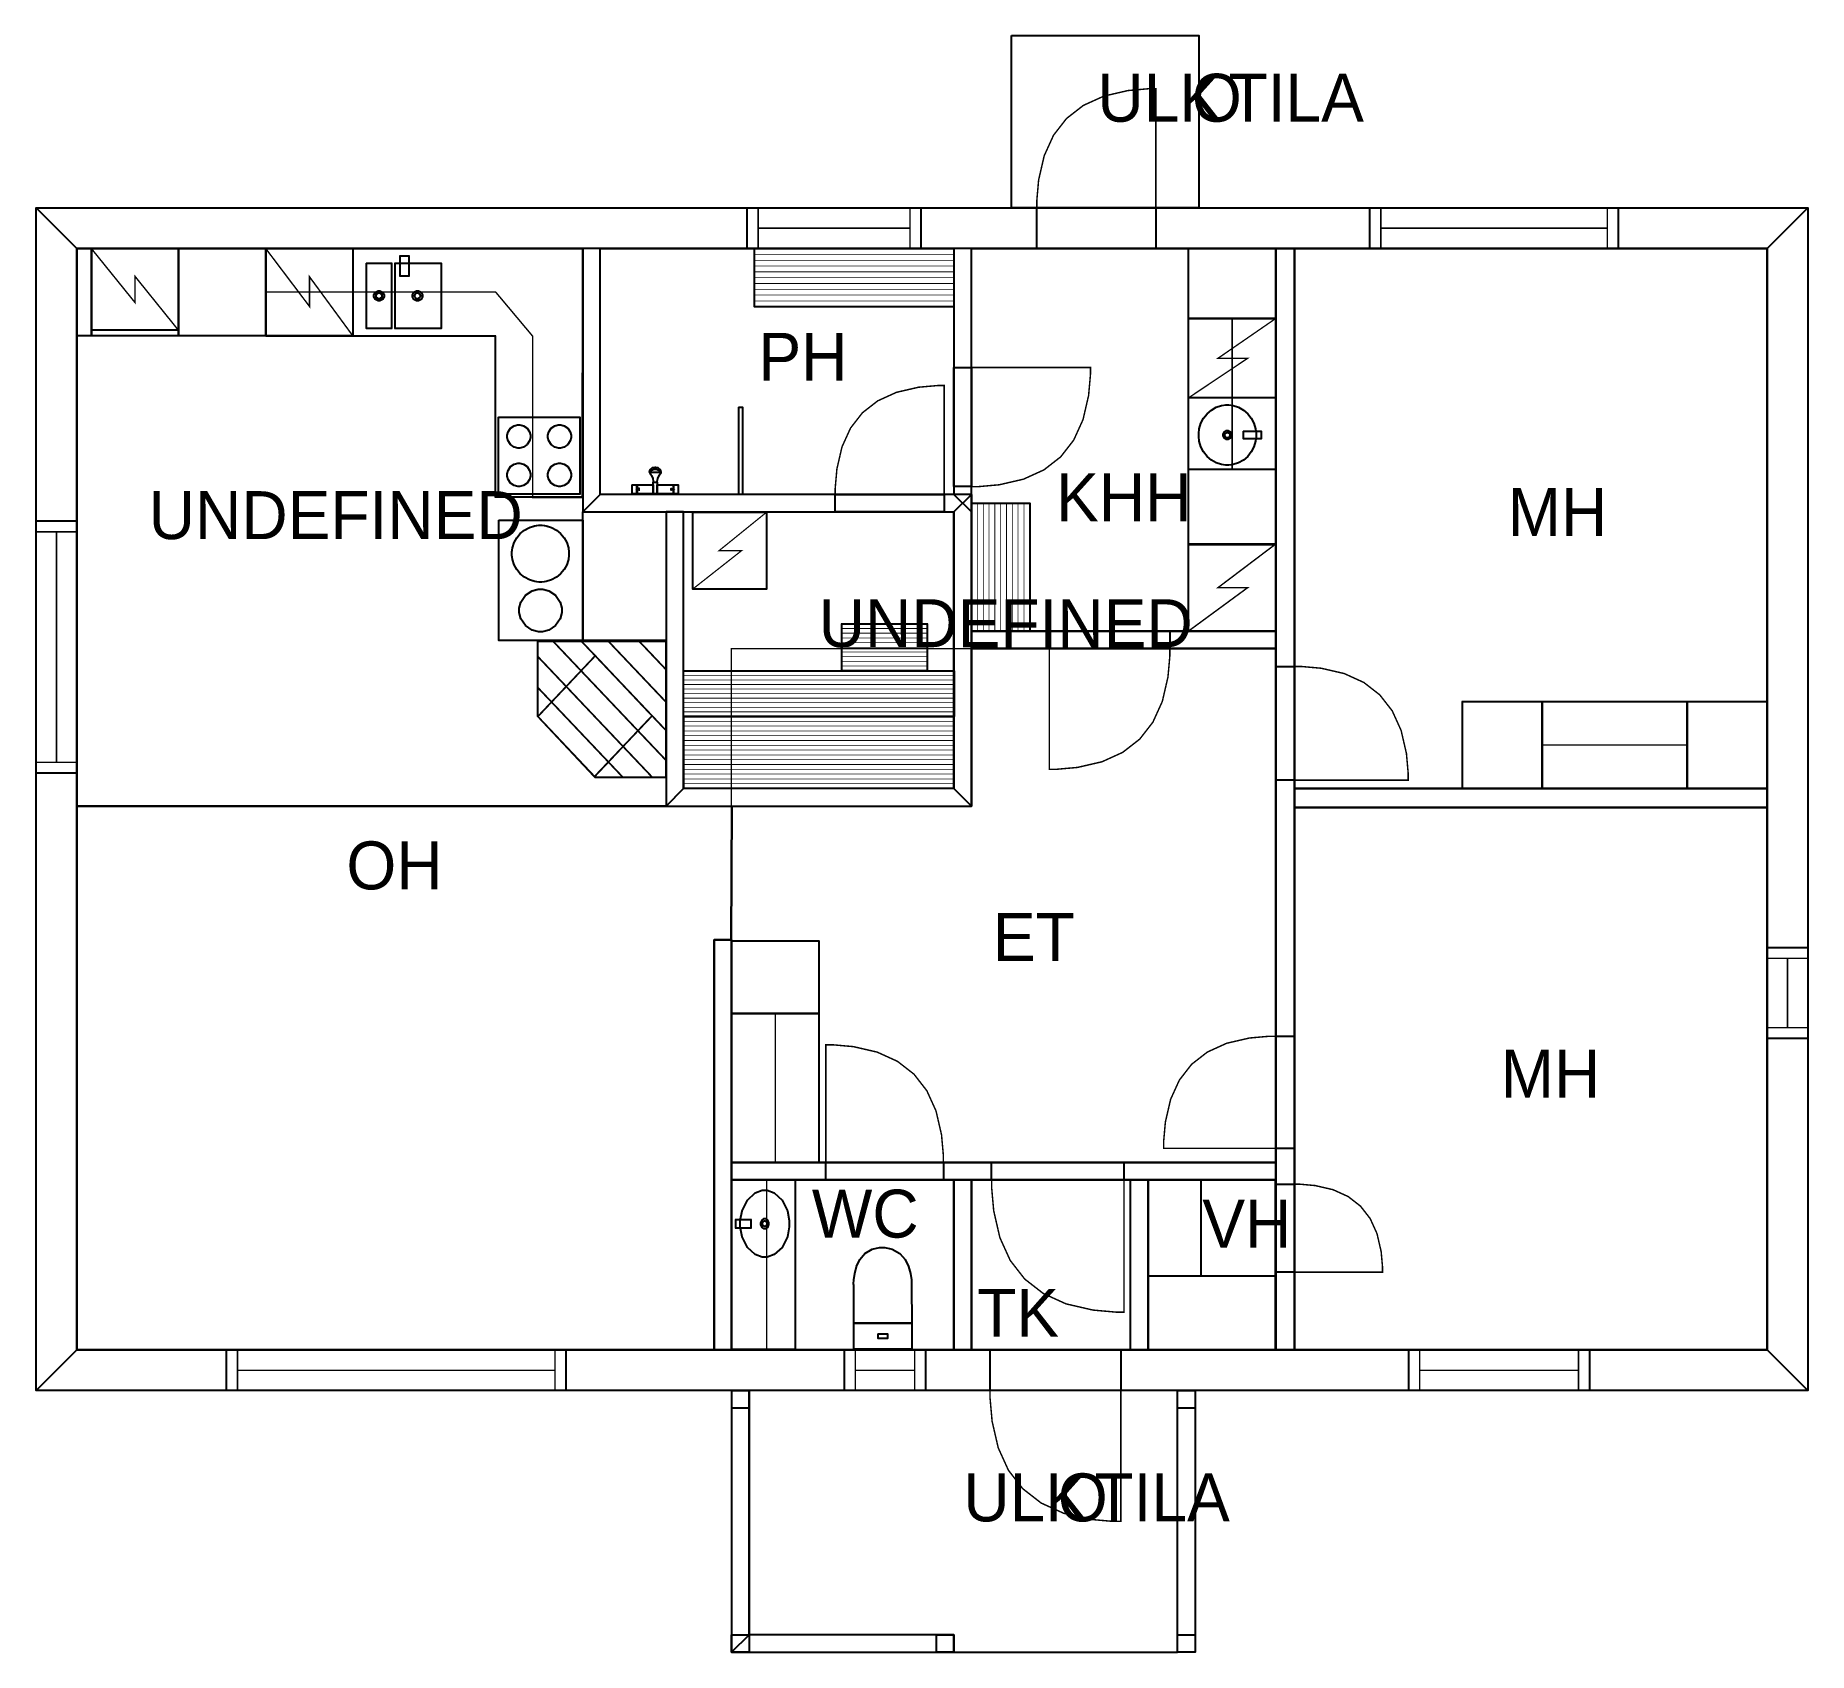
# Model space of a CAD drawing. Extents: x 1.3 to 14, y 0 to 11.6.
import ezdxf

# ---------------------------------------------------------------- set-up
doc = ezdxf.new("R2010")
doc.units = 0
doc.layers.get('0').update_dxf_attribs({"linetype": 'CONTINUOUS'})

msp = doc.modelspace()

# ---------------------------------------------------------------- texts
at = {"color": 0}
for s, p in [('ULK', (8.87503, 10.9739)), ('O', (9.55264, 10.9739)), ('TILA', (9.81494, 10.9739)), ('PH', (6.44496, 9.11692)), ('KHH', (8.57846, 8.10974)), ('UNDEFINED', (2.07315, 7.98233)), ('MH', (11.8158, 8.00406)), ('UNDEFINED', (6.87697, 7.20762)), ('OH', (3.49058, 5.47199)), ('ET', (8.1255, 4.95788)), ('MH', (11.766, 3.97894)), ('WC', (6.82762, 2.97601)), ('VH', (9.62721, 2.90367)), ('TK', (8.0129, 2.26515)), ('ULK', (7.91369, 0.94211)), ('O', (8.59131, 0.94211)), ('TILA', (8.85363, 0.94211))]:
    msp.add_text(s, height=0.34375, dxfattribs=at).set_placement(p)

# ---------------------------------------------------------------- linework, layer by layer
at = {"color": 0}
for points, const_width in [([(8.25792, 11.5911), (9.60157, 11.5911), (9.60157, 10.3568), (8.25792, 10.3568), (8.25792, 11.5911)], 0.00208), ([(8.44032, 10.3568), (8.44032, 10.4069), (8.45361, 10.557), (8.49365, 10.7304), (8.56033, 10.8771), (8.65369, 10.9972), (8.77376, 11.0906), (8.92051, 11.1572), (9.09392, 11.1973), (9.24397, 11.2106), (9.29406, 11.2106), (9.29406, 10.3568), (8.44032, 10.3568)], 0.01042), ([(1.26644, 10.3568), (13.9683, 10.3568), (13.6767, 10.0652), (1.55811, 10.0652), (1.26644, 10.3568)], 0.00208), ([(1.26644, 1.87939), (1.26644, 10.3568), (1.55811, 10.0652), (1.55811, 2.17106), (1.26644, 1.87939)], 0.00208), ([(6.36447, 10.3568), (7.60883, 10.3568), (7.60883, 10.0652), (6.36447, 10.0652), (6.36447, 10.3568)], 0.01042), ([(6.36447, 10.3568), (7.60883, 10.3568), (7.60883, 10.0652), (6.36447, 10.0652), (6.36447, 10.3568)], 0.01042), ([(8.44032, 10.3568), (9.29394, 10.3568), (9.29394, 10.0652), (8.44032, 10.0652), (8.44032, 10.3568)], 0.01042), ([(8.44032, 10.3568), (9.29394, 10.3568), (9.29394, 10.0652), (8.44032, 10.0652), (8.44032, 10.3568)], 0.01042), ([(10.8284, 10.3568), (12.6086, 10.3568), (12.6086, 10.0652), (10.8284, 10.0652), (10.8284, 10.3568)], 0.01042), ([(10.8284, 10.3568), (12.6086, 10.3568), (12.6086, 10.0652), (10.8284, 10.0652), (10.8284, 10.3568)], 0.01042), ([(13.9683, 10.3568), (13.9683, 1.87939), (13.6767, 2.17106), (13.6767, 10.0652), (13.9683, 10.3568)], 0.00208), ([(1.55811, 10.0647), (1.66228, 10.0647), (1.66228, 9.43972), (1.55811, 9.43972), (1.55811, 10.0647)], 0.01042), ([(1.66228, 10.0647), (2.28728, 10.0647), (2.28728, 9.43972), (1.66228, 9.43972), (1.66228, 10.0647)], 0.01042), ([(2.28728, 10.0647), (2.91228, 10.0647), (2.91228, 9.43972), (2.28728, 9.43972), (2.28728, 10.0647)], 0.01042), ([(2.91228, 10.0642), (2.91228, 9.75424), (4.55974, 9.75424), (4.82525, 9.43778), (4.82525, 8.27951), (5.18722, 8.27951), (5.18539, 10.0652), (2.91228, 10.0648), (2.91228, 10.0642)], 0.01042), ([(2.91228, 10.0649), (3.53728, 10.0649), (3.53728, 9.43989), (2.91228, 9.43989), (2.91228, 10.0649)], 0.01042), ([(2.91228, 9.43924), (4.55701, 9.43924), (4.55701, 8.28526), (5.18371, 8.28526), (5.18539, 10.0645), (2.91228, 10.0647), (2.91228, 9.43924)], 0.01042), ([(5.18544, 10.0652), (5.18544, 8.17714), (5.31044, 8.30214), (5.31044, 10.0652), (5.18544, 10.0652)], 0.00208), ([(6.41764, 10.0646), (7.84651, 10.0646), (7.84651, 9.64789), (6.41764, 9.64789), (6.41764, 10.0646)], 0.01042), ([(7.97146, 8.17714), (7.97146, 10.0652), (7.84646, 10.0652), (7.84646, 8.30214), (7.97146, 8.17714)], 0.00208), ([(9.52826, 10.0652), (9.52826, 9.56364), (10.1533, 9.56364), (10.1533, 10.0652), (9.52826, 10.0652)], 0.01042), ([(10.1532, 10.0652), (10.2886, 10.0652), (10.2886, 2.17106), (10.1532, 2.17106), (10.1532, 10.0652)], 0.00208), ([(3.63574, 9.9611), (3.81347, 9.9611), (3.81347, 9.49235), (3.63574, 9.49235), (3.63574, 9.9611)], 0.01042), ([(3.84017, 9.96007), (4.16911, 9.96007), (4.16911, 9.49132), (3.84017, 9.49132), (3.84017, 9.96007)], 0.01042), ([(3.87576, 10.0132), (3.93826, 10.0132), (3.93826, 9.86735), (3.87576, 9.86735), (3.87576, 10.0132)], 0.01042), ([(3.76107, 9.72569), (3.76107, 9.71929), (3.75038, 9.69993), (3.73101, 9.68924), (3.72461, 9.68924), (3.71815, 9.68924), (3.69879, 9.69993), (3.68815, 9.71929), (3.68815, 9.72569), (3.68815, 9.73215), (3.69879, 9.75151), (3.71815, 9.76215), (3.72461, 9.76215), (3.73101, 9.76215), (3.75038, 9.75151), (3.76107, 9.73215), (3.76107, 9.72569)], 0.00833), ([(3.74544, 9.72569), (3.74544, 9.72206), (3.73931, 9.71099), (3.72825, 9.70486), (3.72461, 9.70486), (3.72092, 9.70486), (3.70985, 9.71099), (3.70378, 9.72206), (3.70378, 9.72569), (3.70378, 9.72939), (3.70985, 9.74046), (3.72092, 9.74653), (3.72461, 9.74653), (3.72825, 9.74653), (3.73931, 9.74046), (3.74544, 9.72939), (3.74544, 9.72569)], 0.00833), ([(4.03662, 9.72569), (4.03662, 9.71929), (4.02593, 9.69993), (4.00657, 9.68924), (4.00017, 9.68924), (3.99371, 9.68924), (3.97433, 9.69993), (3.96371, 9.71929), (3.96371, 9.72569), (3.96371, 9.73215), (3.97433, 9.75151), (3.99371, 9.76215), (4.00017, 9.76215), (4.00657, 9.76215), (4.02593, 9.75151), (4.03662, 9.73215), (4.03662, 9.72569)], 0.00833), ([(4.021, 9.72569), (4.021, 9.72206), (4.01486, 9.71099), (4.00379, 9.70486), (4.00017, 9.70486), (3.99647, 9.70486), (3.9854, 9.71099), (3.97933, 9.72206), (3.97933, 9.72569), (3.97933, 9.72939), (3.9854, 9.74046), (3.99647, 9.74653), (4.00017, 9.74653), (4.00379, 9.74653), (4.01486, 9.74046), (4.021, 9.72939), (4.021, 9.72569)], 0.00833), ([(9.52826, 9.56364), (9.52826, 7.9426), (10.1533, 7.9426), (10.1533, 9.56364), (9.52826, 9.56364)], 0.01042), ([(9.52826, 9.56364), (9.52826, 8.99393), (10.1533, 8.99393), (10.1533, 9.56364), (9.52826, 9.56364)], 0.00949), ([(9.84076, 9.56532), (9.84076, 8.48301), (10.1533, 8.48301), (10.1533, 9.56532), (9.84076, 9.56532)], 0.01042), ([(1.66228, 9.48139), (2.28728, 9.48139), (2.28728, 9.43972), (1.66228, 9.43972), (1.66228, 9.48139)], 0.01042), ([(7.84646, 9.21235), (7.97146, 9.21235), (7.97146, 8.35856), (7.84646, 8.35856), (7.84646, 9.21235)], 0.01042), ([(7.84646, 9.21235), (7.97146, 9.21235), (7.97146, 8.35856), (7.84646, 8.35856), (7.84646, 9.21235)], 0.01042), ([(7.97146, 8.35856), (8.02149, 8.35856), (8.17156, 8.3719), (8.34494, 8.41194), (8.49169, 8.47868), (8.61176, 8.57206), (8.70514, 8.69211), (8.77181, 8.83886), (8.81185, 9.01226), (8.82519, 9.16233), (8.82519, 9.21235), (7.97146, 9.21235), (7.97146, 8.35856)], 0.01042), ([(6.99511, 8.30214), (6.99511, 8.34793), (7.00726, 8.48525), (7.04389, 8.64388), (7.10493, 8.77815), (7.19037, 8.88803), (7.30024, 8.97347), (7.43446, 9.0345), (7.59315, 9.07112), (7.73047, 9.08328), (7.77626, 9.08328), (7.77626, 8.30214), (6.99511, 8.30214)], 0.01042), ([(6.30365, 8.92714), (6.32969, 8.92714), (6.32969, 8.30214), (6.30365, 8.30214), (6.30365, 8.92714)], 0.01042), ([(6.30365, 8.92714), (6.32969, 8.92714), (6.32969, 8.30214), (6.30365, 8.30214), (6.30365, 8.92714)], 0.01042), ([(9.80718, 8.5121), (9.79676, 8.5121), (9.76568, 8.5165), (9.72711, 8.52914), (9.69217, 8.54904), (9.66174, 8.57542), (9.63667, 8.60742), (9.61768, 8.64415), (9.60568, 8.68474), (9.60157, 8.71739), (9.60157, 8.72825), (9.60157, 8.73915), (9.60568, 8.77186), (9.61768, 8.81244), (9.63667, 8.84918), (9.66174, 8.88112), (9.69217, 8.90756), (9.72711, 8.92746), (9.76568, 8.94011), (9.79676, 8.94444), (9.80718, 8.94444), (9.81749, 8.94444), (9.84858, 8.94011), (9.88721, 8.92746), (9.9221, 8.90756), (9.95253, 8.88112), (9.97765, 8.84918), (9.99664, 8.81244), (10.0086, 8.77186), (10.0128, 8.73915), (10.0128, 8.72825), (10.0128, 8.71739), (10.0086, 8.68474), (9.99664, 8.64415), (9.97765, 8.60742), (9.95253, 8.57542), (9.9221, 8.54904), (9.88721, 8.52914), (9.84858, 8.5165), (9.81749, 8.5121), (9.80718, 8.5121)], 0.0094), ([(4.58094, 8.85531), (4.58094, 8.3049), (5.16428, 8.3049), (5.16428, 8.85531), (4.58094, 8.85531)], 0.01042), ([(4.72678, 8.63525), (4.71864, 8.63525), (4.69428, 8.64182), (4.66781, 8.65967), (4.64996, 8.68614), (4.64344, 8.7105), (4.64344, 8.71858), (4.64344, 8.72672), (4.64996, 8.75103), (4.66781, 8.7775), (4.69428, 8.79542), (4.71864, 8.80192), (4.72678, 8.80192), (4.73486, 8.80192), (4.75917, 8.79542), (4.78569, 8.7775), (4.80354, 8.75103), (4.81011, 8.72672), (4.81011, 8.71858), (4.81011, 8.7105), (4.80354, 8.68614), (4.78569, 8.65967), (4.75917, 8.64182), (4.73486, 8.63525), (4.72678, 8.63525)], 0.01042), ([(5.01844, 8.63525), (5.01031, 8.63525), (4.98594, 8.64182), (4.95947, 8.65967), (4.94162, 8.68614), (4.93511, 8.7105), (4.93511, 8.71858), (4.93511, 8.72672), (4.94162, 8.75103), (4.95947, 8.7775), (4.98594, 8.79542), (5.01031, 8.80192), (5.01844, 8.80192), (5.02653, 8.80192), (5.05083, 8.79542), (5.07736, 8.7775), (5.09521, 8.75103), (5.10178, 8.72672), (5.10178, 8.71858), (5.10178, 8.7105), (5.09521, 8.68614), (5.07736, 8.65967), (5.05083, 8.64182), (5.02653, 8.63525), (5.01844, 8.63525)], 0.01042), ([(9.80718, 8.69536), (9.8016, 8.69536), (9.785, 8.70503), (9.77587, 8.72244), (9.77587, 8.72825), (9.77587, 8.7341), (9.785, 8.75157), (9.8016, 8.76118), (9.80718, 8.76118), (9.81267, 8.76118), (9.82926, 8.75157), (9.83849, 8.7341), (9.83849, 8.72825), (9.83849, 8.72244), (9.82926, 8.70503), (9.81267, 8.69536), (9.80718, 8.69536)], 0.0094), ([(9.80718, 8.70947), (9.80399, 8.70947), (9.79449, 8.715), (9.78928, 8.72493), (9.78928, 8.72825), (9.78928, 8.73161), (9.79449, 8.7416), (9.80399, 8.74707), (9.80718, 8.74707), (9.81033, 8.74707), (9.81976, 8.7416), (9.82503, 8.73161), (9.82503, 8.72825), (9.82503, 8.72493), (9.81976, 8.715), (9.81033, 8.70947), (9.80718, 8.70947)], 0.0094), ([(9.92339, 8.75646), (9.92339, 8.70008), (10.0486, 8.70008), (10.0486, 8.75646), (9.92339, 8.75646)], 0.0094), ([(4.72678, 8.35949), (4.71864, 8.35949), (4.69428, 8.36604), (4.66781, 8.3839), (4.64996, 8.41043), (4.64344, 8.43474), (4.64344, 8.44282), (4.64344, 8.45096), (4.64996, 8.47526), (4.66781, 8.50174), (4.69428, 8.51964), (4.71864, 8.52615), (4.72678, 8.52615), (4.73486, 8.52615), (4.75917, 8.51964), (4.78569, 8.50174), (4.80354, 8.47526), (4.81011, 8.45096), (4.81011, 8.44282), (4.81011, 8.43474), (4.80354, 8.41043), (4.78569, 8.3839), (4.75917, 8.36604), (4.73486, 8.35949), (4.72678, 8.35949)], 0.01042), ([(5.01844, 8.35949), (5.01031, 8.35949), (4.98594, 8.36604), (4.95947, 8.3839), (4.94162, 8.41043), (4.93511, 8.43474), (4.93511, 8.44282), (4.93511, 8.45096), (4.94162, 8.47526), (4.95947, 8.50174), (4.98594, 8.51964), (5.01031, 8.52615), (5.01844, 8.52615), (5.02653, 8.52615), (5.05083, 8.51964), (5.07736, 8.50174), (5.09521, 8.47526), (5.10178, 8.45096), (5.10178, 8.44282), (5.10178, 8.43474), (5.09521, 8.41043), (5.07736, 8.3839), (5.05083, 8.36604), (5.02653, 8.35949), (5.01844, 8.35949)], 0.01042), ([(5.71881, 8.30735), (5.69065, 8.30735), (5.69065, 8.39068), (5.69764, 8.39068), (5.71349, 8.39068), (5.71881, 8.39068), (5.71881, 8.36985), (5.71881, 8.32297), (5.71881, 8.30735)], 0.01042), ([(9.52826, 8.48301), (9.52826, 7.94738), (10.1533, 7.94738), (10.1533, 8.48301), (9.52826, 8.48301)], 0.01042), ([(5.18544, 8.17714), (7.84646, 8.17714), (7.97146, 8.30214), (5.31044, 8.30214), (5.18544, 8.17714)], 0.00208), ([(5.53961, 8.37088), (5.57503, 8.37088), (5.57503, 8.30735), (5.53961, 8.30735), (5.53961, 8.37088)], 0.01042), ([(5.57503, 8.33963), (5.57824, 8.33843), (5.58789, 8.33458), (5.59065, 8.33339), (5.59065, 8.33339), (5.59065, 8.33485), (5.59065, 8.33914), (5.59065, 8.34343), (5.59065, 8.34483), (5.59065, 8.34483), (5.58826, 8.34418), (5.57829, 8.34082), (5.57503, 8.33963)], 0.01042), ([(5.574, 8.37088), (5.69065, 8.37088), (5.69065, 8.30735), (5.574, 8.30735), (5.574, 8.37088)], 0.01042), ([(5.71881, 8.37088), (5.83544, 8.37088), (5.83544, 8.30735), (5.71881, 8.30735), (5.71881, 8.37088)], 0.01042), ([(5.83544, 8.33963), (5.83219, 8.33843), (5.82254, 8.33458), (5.81982, 8.33339), (5.81982, 8.33339), (5.81982, 8.33485), (5.81982, 8.33914), (5.81982, 8.34343), (5.81982, 8.34483), (5.81982, 8.34483), (5.82215, 8.34418), (5.83214, 8.34082), (5.83544, 8.33963)], 0.01042), ([(5.83544, 8.37088), (5.86876, 8.37088), (5.86876, 8.30735), (5.83544, 8.30735), (5.83544, 8.37088)], 0.01042), ([(6.99511, 8.30214), (7.77626, 8.30214), (7.77626, 8.17714), (6.99511, 8.17714), (6.99511, 8.30214)], 0.01042), ([(6.99511, 8.30214), (7.77626, 8.30214), (7.77626, 8.17714), (6.99511, 8.17714), (6.99511, 8.30214)], 0.01042), ([(7.97146, 8.30214), (7.97146, 6.0695), (7.84646, 6.1945), (7.84646, 8.17714), (7.97146, 8.30214)], 0.00208), ([(5.9075, 6.1945), (5.9075, 8.17714), (5.7825, 8.17714), (5.7825, 6.0695), (5.9075, 6.1945)], 0.00208), ([(5.97401, 8.17492), (6.50256, 8.17492), (6.50256, 7.62451), (5.97401, 7.62451), (5.97401, 8.17492)], 0.00881), ([(7.97299, 8.24061), (7.97299, 7.32238), (8.38965, 7.32238), (8.38965, 8.24061), (7.97299, 8.24061)], 0.01042), ([(1.26644, 8.11317), (1.55811, 8.11317), (1.55811, 6.30524), (1.26644, 6.30524), (1.26644, 8.11317)], 0.01042), ([(1.26644, 8.11317), (1.55811, 8.11317), (1.55811, 6.30524), (1.26644, 6.30524), (1.26644, 8.11317)], 0.01042), ([(4.58388, 8.11703), (4.58388, 7.25504), (5.18533, 7.25504), (5.18533, 8.11703), (4.58388, 8.11703)], 0.01042), ([(4.88183, 7.6741), (4.87153, 7.6741), (4.84065, 7.67828), (4.80236, 7.69015), (4.76768, 7.70899), (4.73747, 7.73394), (4.71251, 7.76417), (4.69368, 7.79883), (4.68181, 7.83713), (4.67768, 7.868), (4.67768, 7.87825), (4.67768, 7.88857), (4.68181, 7.91943), (4.69368, 7.95774), (4.71251, 7.9924), (4.73747, 8.02263), (4.76768, 8.04758), (4.80236, 8.0664), (4.84065, 8.07829), (4.87153, 8.08242), (4.88183, 8.08242), (4.89208, 8.08242), (4.92296, 8.07829), (4.96132, 8.0664), (4.99599, 8.04758), (5.02621, 8.02263), (5.05111, 7.9924), (5.06993, 7.95774), (5.08182, 7.91943), (5.08599, 7.88857), (5.08599, 7.87825), (5.08599, 7.868), (5.08182, 7.83713), (5.06993, 7.79883), (5.05111, 7.76417), (5.02621, 7.73394), (4.99599, 7.70899), (4.96132, 7.69015), (4.92296, 7.67828), (4.89208, 7.6741), (4.88183, 7.6741)], 0.01042), ([(9.52826, 7.94738), (9.52826, 7.32238), (10.1533, 7.32238), (10.1533, 7.94738), (9.52826, 7.94738)], 0.01042), ([(4.88183, 7.31825), (4.86692, 7.31825), (4.82221, 7.33029), (4.77354, 7.36313), (4.74072, 7.41183), (4.72874, 7.45654), (4.72874, 7.4714), (4.72874, 7.48633), (4.74072, 7.53103), (4.77354, 7.57969), (4.82221, 7.61253), (4.86692, 7.62451), (4.88183, 7.62451), (4.89671, 7.62451), (4.9414, 7.61253), (4.99013, 7.57969), (5.02294, 7.53103), (5.035, 7.48633), (5.035, 7.4714), (5.035, 7.45654), (5.02294, 7.41183), (4.99013, 7.36313), (4.9414, 7.33029), (4.89671, 7.31825), (4.88183, 7.31825)], 0.01042), ([(7.04194, 7.37554), (7.65549, 7.37554), (7.65549, 7.03907), (7.04194, 7.03907), (7.04194, 7.37554)], 0.01042), ([(5.27138, 6.27647), (5.78244, 6.27647), (5.78244, 7.24854), (4.86035, 7.24854), (4.86035, 6.71408), (5.27138, 6.27647)], 0.01229), ([(7.97146, 7.32243), (10.1532, 7.32243), (10.1532, 7.19743), (7.97146, 7.19743), (7.97146, 7.32243)], 0.00208), ([(8.52957, 7.32243), (9.39447, 7.32243), (9.39447, 7.19743), (8.52957, 7.19743), (8.52957, 7.32243)], 0.01042), ([(8.52957, 7.32243), (9.39447, 7.32243), (9.39447, 7.19743), (8.52957, 7.19743), (8.52957, 7.32243)], 0.01042), ([(4.86328, 6.71083), (5.27485, 7.14643), (5.68169, 6.71582), (5.27013, 6.28022), (4.86328, 6.71083)], 0.01229), ([(9.39447, 7.19743), (9.39447, 7.14675), (9.38092, 6.99474), (9.34039, 6.81907), (9.27285, 6.67042), (9.17822, 6.54878), (9.05658, 6.45415), (8.90793, 6.38661), (8.73226, 6.34608), (8.58024, 6.33251), (8.52957, 6.33251), (8.52957, 7.19743), (9.39447, 7.19743)], 0.01042), ([(5.9075, 7.03836), (7.84739, 7.03836), (7.84739, 6.71158), (5.9075, 6.71158), (5.9075, 7.03836)], 0.01042), ([(10.1532, 7.06961), (10.2886, 7.06961), (10.2886, 6.25493), (10.1532, 6.25493), (10.1532, 7.06961)], 0.01042), ([(10.1532, 7.06961), (10.2886, 7.06961), (10.2886, 6.25493), (10.1532, 6.25493), (10.1532, 7.06961)], 0.01042), ([(10.2886, 7.06961), (10.3363, 7.06961), (10.4795, 7.05692), (10.645, 7.01872), (10.785, 6.95508), (10.8996, 6.866), (10.9888, 6.75142), (11.0524, 6.61139), (11.0906, 6.4459), (11.1033, 6.30268), (11.1033, 6.25493), (10.2886, 6.25493), (10.2886, 7.06961)], 0.01042), ([(11.4915, 6.81967), (12.064, 6.81967), (12.064, 6.19467), (11.4915, 6.19467), (11.4915, 6.81967)], 0.01042), ([(12.0641, 6.81967), (13.1042, 6.81967), (13.1042, 6.19467), (12.0641, 6.19467), (12.0641, 6.81967)], 0.01042), ([(13.1042, 6.81967), (13.6767, 6.81967), (13.6767, 6.19467), (13.1042, 6.19467), (13.1042, 6.81967)], 0.01042), ([(5.90972, 6.71099), (7.84651, 6.71099), (7.84651, 6.19515), (5.90972, 6.19515), (5.90972, 6.71099)], 0.01042), ([(7.84646, 6.1945), (5.9075, 6.1945), (5.7825, 6.0695), (7.97146, 6.0695), (7.84646, 6.1945)], 0.00208), ([(10.2886, 6.1945), (13.6767, 6.1945), (13.6767, 6.05908), (10.2886, 6.05908), (10.2886, 6.1945)], 0.00208), ([(6.12771, 5.10921), (6.25271, 5.10921), (6.25271, 2.17106), (6.12771, 2.17106), (6.12771, 5.10921)], 0.00208), ([(6.25369, 5.1026), (6.25369, 4.58165), (6.87869, 4.58165), (6.87869, 5.1026), (6.25369, 5.1026)], 0.01042), ([(13.6767, 5.05524), (13.9683, 5.05524), (13.9683, 4.40246), (13.6767, 4.40246), (13.6767, 5.05524)], 0.01042), ([(13.6767, 5.05524), (13.9683, 5.05524), (13.9683, 4.40246), (13.6767, 4.40246), (13.6767, 5.05524)], 0.01042), ([(6.25369, 4.5816), (6.25369, 3.51546), (6.87869, 3.51546), (6.87869, 4.5816), (6.25369, 4.5816)], 0.01042), ([(7.77061, 3.51546), (7.77061, 3.56489), (7.75743, 3.713), (7.71793, 3.88411), (7.65207, 4.02897), (7.55994, 4.14746), (7.44146, 4.23958), (7.2966, 4.30544), (7.12549, 4.34494), (6.97738, 4.35807), (6.928, 4.35807), (6.928, 3.51546), (7.77061, 3.51546)], 0.01042), ([(10.1532, 4.41922), (10.1061, 4.41922), (9.96485, 4.40668), (9.80165, 4.36903), (9.66351, 4.30626), (9.55051, 4.21837), (9.46263, 4.10536), (9.39985, 3.96724), (9.36219, 3.80404), (9.34967, 3.66276), (9.34967, 3.61567), (10.1532, 3.61567), (10.1532, 4.41922)], 0.01042), ([(10.1532, 4.41922), (10.2886, 4.41922), (10.2886, 3.61567), (10.1532, 3.61567), (10.1532, 4.41922)], 0.01042), ([(10.1532, 4.41922), (10.2886, 4.41922), (10.2886, 3.61567), (10.1532, 3.61567), (10.1532, 4.41922)], 0.01042), ([(6.25271, 3.51546), (10.1532, 3.51546), (10.1532, 3.39046), (6.25271, 3.39046), (6.25271, 3.51546)], 0.00208), ([(6.92811, 3.51546), (7.77061, 3.51546), (7.77061, 3.39046), (6.92811, 3.39046), (6.92811, 3.51546)], 0.01042), ([(6.92811, 3.51546), (7.77061, 3.51546), (7.77061, 3.39046), (6.92811, 3.39046), (6.92811, 3.51546)], 0.01042), ([(8.11664, 3.51546), (9.06521, 3.51546), (9.06521, 3.39046), (8.11664, 3.39046), (8.11664, 3.51546)], 0.01042), ([(8.11664, 3.51546), (9.06521, 3.51546), (9.06521, 3.39046), (8.11664, 3.39046), (8.11664, 3.51546)], 0.01042), ([(6.25288, 3.39046), (6.25288, 2.17524), (6.70747, 2.17524), (6.70747, 3.39046), (6.25288, 3.39046)], 0.01042), ([(6.25304, 3.39046), (6.25304, 2.17204), (6.50325, 2.17204), (6.50325, 3.39046), (6.25304, 3.39046)], 0.01042), ([(6.48981, 3.31506), (6.50694, 3.31506), (6.55838, 3.29622), (6.61442, 3.2449), (6.65218, 3.16872), (6.66607, 3.09879), (6.66607, 3.07547), (6.66607, 3.05219), (6.65218, 2.98226), (6.61442, 2.90608), (6.55838, 2.85476), (6.50694, 2.83589), (6.48981, 2.83589), (6.4726, 2.83589), (6.42117, 2.85476), (6.36518, 2.90608), (6.32742, 2.98226), (6.31358, 3.05219), (6.31358, 3.07547), (6.31358, 3.09879), (6.32742, 3.16872), (6.36518, 3.2449), (6.42117, 3.29622), (6.4726, 3.31506), (6.48981, 3.31506)], 0.01042), ([(7.84646, 3.39046), (7.97146, 3.39046), (7.97146, 2.17106), (7.84646, 2.17106), (7.84646, 3.39046)], 0.00208), ([(8.11664, 3.39046), (8.11664, 3.3349), (8.13146, 3.16818), (8.17589, 2.97547), (8.25, 2.81244), (8.35379, 2.67904), (8.48714, 2.57531), (8.65018, 2.50119), (8.84289, 2.45676), (9.0096, 2.44189), (9.06521, 2.44189), (9.06521, 3.39046), (8.11664, 3.39046)], 0.01042), ([(9.1129, 3.39046), (9.2379, 3.39046), (9.2379, 2.17106), (9.1129, 2.17106), (9.1129, 3.39046)], 0.00208), ([(9.24056, 3.39046), (9.24056, 2.69982), (9.61669, 2.69982), (9.61669, 3.39046), (9.24056, 3.39046)], 0.01042), ([(10.1532, 3.359), (10.2886, 3.359), (10.2886, 2.72846), (10.1532, 2.72846), (10.1532, 3.359)], 0.01042), ([(10.1532, 3.359), (10.2886, 3.359), (10.2886, 2.72846), (10.1532, 2.72846), (10.1532, 3.359)], 0.01042), ([(10.2886, 3.359), (10.3255, 3.359), (10.4364, 3.34918), (10.5645, 3.31961), (10.6728, 3.27035), (10.7615, 3.20139), (10.8305, 3.11274), (10.8797, 3.00435), (10.9093, 2.87625), (10.9192, 2.7654), (10.9192, 2.72846), (10.2886, 2.72846), (10.2886, 3.359)], 0.01042), ([(6.28293, 3.10672), (6.28293, 3.04422), (6.39019, 3.04422), (6.39019, 3.10672), (6.28293, 3.10672)], 0.01042), ([(6.48981, 3.11193), (6.49451, 3.11193), (6.50874, 3.10129), (6.5166, 3.08192), (6.5166, 3.07547), (6.5166, 3.06907), (6.50874, 3.04969), (6.49451, 3.03901), (6.48981, 3.03901), (6.48503, 3.03901), (6.47081, 3.04969), (6.463, 3.06907), (6.463, 3.07547), (6.463, 3.08192), (6.47081, 3.10129), (6.48503, 3.11193), (6.48981, 3.11193)], 0.01042), ([(6.48981, 3.09631), (6.49251, 3.09631), (6.50065, 3.09022), (6.50515, 3.07915), (6.50515, 3.07547), (6.50515, 3.07183), (6.50065, 3.06076), (6.49251, 3.05464), (6.48981, 3.05464), (6.48708, 3.05464), (6.47894, 3.06076), (6.4745, 3.07183), (6.4745, 3.07547), (6.4745, 3.07915), (6.47894, 3.09022), (6.48708, 3.09631), (6.48981, 3.09631)], 0.01042), ([(7.1275, 2.63194), (7.1275, 2.63194), (7.12739, 2.64372), (7.12901, 2.67469), (7.13514, 2.71853), (7.14854, 2.76872), (7.1721, 2.81896), (7.20856, 2.86279), (7.26074, 2.89378), (7.31381, 2.90549), (7.33149, 2.90549), (7.34978, 2.90549), (7.40462, 2.89378), (7.45865, 2.86279), (7.49647, 2.81896), (7.52094, 2.76872), (7.53494, 2.71853), (7.54135, 2.67469), (7.54308, 2.64372), (7.54303, 2.63194), (7.54303, 2.63194), (7.54406, 2.36361), (7.1275, 2.36361), (7.1275, 2.63194)], 0.01042), ([(9.23796, 2.70117), (10.1515, 2.70117), (10.1515, 2.17128), (9.23796, 2.17128), (9.23796, 2.70117)], 0.01042), ([(7.1275, 2.36361), (7.54406, 2.36361), (7.54406, 2.17632), (7.1275, 2.17632), (7.1275, 2.36361)], 0.01042), ([(7.30263, 2.28575), (7.36888, 2.28575), (7.36888, 2.25418), (7.30263, 2.25418), (7.30263, 2.28575)], 0.01042), ([(13.9683, 1.87939), (1.26644, 1.87939), (1.55811, 2.17106), (13.6767, 2.17106), (13.9683, 1.87939)], 0.00208), ([(2.63157, 2.17106), (5.0644, 2.17106), (5.0644, 1.87939), (2.63157, 1.87939), (2.63157, 2.17106)], 0.01042), ([(2.63157, 2.17106), (5.0644, 2.17106), (5.0644, 1.87939), (2.63157, 1.87939), (2.63157, 2.17106)], 0.01042), ([(7.06196, 2.17106), (7.64231, 2.17106), (7.64231, 1.87939), (7.06196, 1.87939), (7.06196, 2.17106)], 0.01042), ([(7.06196, 2.17106), (7.64231, 2.17106), (7.64231, 1.87939), (7.06196, 1.87939), (7.06196, 2.17106)], 0.01042), ([(8.10542, 2.17106), (9.04292, 2.17106), (9.04292, 1.87939), (8.10542, 1.87939), (8.10542, 2.17106)], 0.01042), ([(8.10542, 2.17106), (9.04292, 2.17106), (9.04292, 1.87939), (8.10542, 1.87939), (8.10542, 2.17106)], 0.01042), ([(11.1075, 2.17106), (12.4021, 2.17106), (12.4021, 1.87939), (11.1075, 1.87939), (11.1075, 2.17106)], 0.01042), ([(11.1075, 2.17106), (12.4021, 2.17106), (12.4021, 1.87939), (11.1075, 1.87939), (11.1075, 2.17106)], 0.01042), ([(6.25271, 1.87939), (6.25271, 0.00483), (6.37771, 0.12983), (6.37771, 1.87939), (6.25271, 1.87939)], 0.00208), ([(6.37782, 1.87939), (6.37771, 0.00483), (9.44971, 0.00472), (9.44971, 1.87939), (6.37782, 1.87939)], 0.00208), ([(8.10542, 1.87939), (8.10542, 1.82449), (8.12001, 1.65972), (8.16396, 1.46935), (8.23719, 1.30821), (8.33974, 1.17638), (8.47157, 1.07384), (8.63265, 1.0006), (8.82308, 0.95665), (8.98785, 0.942), (9.04281, 0.942), (9.04281, 1.87939), (8.10542, 1.87939)], 0.01042), ([(9.44971, 1.87939), (9.57471, 1.87939), (9.57471, 0.00483), (9.44971, 0.00483), (9.44971, 1.87939)], 0.00208), ([(6.25271, 0.00483), (7.84646, 0.00483), (7.84646, 0.12983), (6.37771, 0.12983), (6.25271, 0.00483)], 0.00208)]:
    msp.add_lwpolyline(points, close=True, dxfattribs=dict(at, const_width=const_width))
at = {"color": 7}
for points in [[(8.25792, 11.5911), (9.60157, 11.5911), (9.60157, 10.3568), (8.25792, 10.3568), (8.25792, 11.5911)], [(6.36447, 10.3568), (7.60883, 10.3568), (7.60883, 10.0652), (6.36447, 10.0652), (6.36447, 10.3568)], [(6.36447, 10.3568), (7.60883, 10.3568), (7.60883, 10.0652), (6.36447, 10.0652), (6.36447, 10.3568)], [(8.44032, 10.3568), (9.29394, 10.3568), (9.29394, 10.0652), (8.44032, 10.0652), (8.44032, 10.3568)], [(8.44032, 10.3568), (9.29394, 10.3568), (9.29394, 10.0652), (8.44032, 10.0652), (8.44032, 10.3568)], [(10.8284, 10.3568), (12.6086, 10.3568), (12.6086, 10.0652), (10.8284, 10.0652), (10.8284, 10.3568)], [(10.8284, 10.3568), (12.6086, 10.3568), (12.6086, 10.0652), (10.8284, 10.0652), (10.8284, 10.3568)], [(5.18544, 8.17714), (5.7825, 8.17714), (5.7825, 6.0695), (1.55811, 6.0695), (1.55811, 10.0652), (5.18544, 10.0652), (5.18544, 8.17714)], [(1.55811, 10.0647), (1.66228, 10.0647), (1.66228, 9.43972), (1.55811, 9.43972), (1.55811, 10.0647)], [(1.66228, 10.0647), (2.28728, 10.0647), (2.28728, 9.43972), (1.66228, 9.43972), (1.66228, 10.0647)], [(2.28728, 10.0647), (2.91228, 10.0647), (2.91228, 9.43972), (2.28728, 9.43972), (2.28728, 10.0647)], [(2.91228, 10.0649), (3.53728, 10.0649), (3.53728, 9.43989), (2.91228, 9.43989), (2.91228, 10.0649)], [(2.91228, 9.43924), (4.55701, 9.43924), (4.55701, 8.28526), (5.18371, 8.28526), (5.18539, 10.0645), (2.91228, 10.0647), (2.91228, 9.43924)], [(5.31044, 10.0652), (7.84646, 10.0652), (7.84646, 8.30214), (5.31044, 8.30214), (5.31044, 10.0652)], [(6.41764, 10.0646), (7.84651, 10.0646), (7.84651, 9.64789), (6.41764, 9.64789), (6.41764, 10.0646)], [(7.97146, 10.0652), (10.1532, 10.0652), (10.1532, 7.32243), (7.97146, 7.32243), (7.97146, 10.0652)], [(9.52826, 10.0652), (10.1533, 10.0652), (10.1533, 9.56364), (9.52826, 9.56364), (9.52826, 10.0652)], [(10.2886, 10.0652), (13.6767, 10.0652), (13.6767, 6.1945), (10.2886, 6.1945), (10.2886, 10.0652)], [(3.63574, 9.9611), (3.81347, 9.9611), (3.81347, 9.49235), (3.63574, 9.49235), (3.63574, 9.9611)], [(3.84017, 9.96007), (4.16911, 9.96007), (4.16911, 9.49132), (3.84017, 9.49132), (3.84017, 9.96007)], [(3.87576, 10.0132), (3.93826, 10.0132), (3.93826, 9.86735), (3.87576, 9.86735), (3.87576, 10.0132)], [(3.76107, 9.72569), (3.76107, 9.71929), (3.75038, 9.69993), (3.73101, 9.68924), (3.72461, 9.68924), (3.71815, 9.68924), (3.69879, 9.69993), (3.68815, 9.71929), (3.68815, 9.72569), (3.68815, 9.73215), (3.69879, 9.75151), (3.71815, 9.76215), (3.72461, 9.76215), (3.73101, 9.76215), (3.75038, 9.75151), (3.76107, 9.73215), (3.76107, 9.72569)], [(3.74544, 9.72569), (3.74544, 9.72206), (3.73931, 9.71099), (3.72825, 9.70486), (3.72461, 9.70486), (3.72092, 9.70486), (3.70985, 9.71099), (3.70378, 9.72206), (3.70378, 9.72569), (3.70378, 9.72939), (3.70985, 9.74046), (3.72092, 9.74653), (3.72461, 9.74653), (3.72825, 9.74653), (3.73931, 9.74046), (3.74544, 9.72939), (3.74544, 9.72569)], [(4.03662, 9.72569), (4.03662, 9.71929), (4.02593, 9.69993), (4.00657, 9.68924), (4.00017, 9.68924), (3.99371, 9.68924), (3.97433, 9.69993), (3.96371, 9.71929), (3.96371, 9.72569), (3.96371, 9.73215), (3.97433, 9.75151), (3.99371, 9.76215), (4.00017, 9.76215), (4.00657, 9.76215), (4.02593, 9.75151), (4.03662, 9.73215), (4.03662, 9.72569)], [(4.021, 9.72569), (4.021, 9.72206), (4.01486, 9.71099), (4.00379, 9.70486), (4.00017, 9.70486), (3.99647, 9.70486), (3.9854, 9.71099), (3.97933, 9.72206), (3.97933, 9.72569), (3.97933, 9.72939), (3.9854, 9.74046), (3.99647, 9.74653), (4.00017, 9.74653), (4.00379, 9.74653), (4.01486, 9.74046), (4.021, 9.72939), (4.021, 9.72569)], [(9.52826, 9.56364), (10.1533, 9.56364), (10.1533, 7.9426), (9.52826, 7.9426), (9.52826, 9.56364)], [(9.52826, 9.56364), (10.1533, 9.56364), (10.1533, 8.99393), (9.52826, 8.99393), (9.52826, 9.56364)], [(1.66228, 9.48139), (2.28728, 9.48139), (2.28728, 9.43972), (1.66228, 9.43972), (1.66228, 9.48139)], [(7.84646, 9.21235), (7.97146, 9.21235), (7.97146, 8.35856), (7.84646, 8.35856), (7.84646, 9.21235)], [(7.84646, 9.21235), (7.97146, 9.21235), (7.97146, 8.35856), (7.84646, 8.35856), (7.84646, 9.21235)], [(6.30365, 8.92714), (6.32969, 8.92714), (6.32969, 8.30214), (6.30365, 8.30214), (6.30365, 8.92714)], [(6.30365, 8.92714), (6.32969, 8.92714), (6.32969, 8.30214), (6.30365, 8.30214), (6.30365, 8.92714)], [(9.80718, 8.5121), (9.79676, 8.5121), (9.76568, 8.5165), (9.72711, 8.52914), (9.69217, 8.54904), (9.66174, 8.57542), (9.63667, 8.60742), (9.61768, 8.64415), (9.60568, 8.68474), (9.60157, 8.71739), (9.60157, 8.72825), (9.60157, 8.73915), (9.60568, 8.77186), (9.61768, 8.81244), (9.63667, 8.84918), (9.66174, 8.88112), (9.69217, 8.90756), (9.72711, 8.92746), (9.76568, 8.94011), (9.79676, 8.94444), (9.80718, 8.94444), (9.81749, 8.94444), (9.84858, 8.94011), (9.88721, 8.92746), (9.9221, 8.90756), (9.95253, 8.88112), (9.97765, 8.84918), (9.99664, 8.81244), (10.0086, 8.77186), (10.0128, 8.73915), (10.0128, 8.72825), (10.0128, 8.71739), (10.0086, 8.68474), (9.99664, 8.64415), (9.97765, 8.60742), (9.95253, 8.57542), (9.9221, 8.54904), (9.88721, 8.52914), (9.84858, 8.5165), (9.81749, 8.5121), (9.80718, 8.5121)], [(4.58094, 8.85531), (5.16428, 8.85531), (5.16428, 8.3049), (4.58094, 8.3049), (4.58094, 8.85531)], [(4.72678, 8.63525), (4.71864, 8.63525), (4.69428, 8.64182), (4.66781, 8.65967), (4.64996, 8.68614), (4.64344, 8.7105), (4.64344, 8.71858), (4.64344, 8.72672), (4.64996, 8.75103), (4.66781, 8.7775), (4.69428, 8.79542), (4.71864, 8.80192), (4.72678, 8.80192), (4.73486, 8.80192), (4.75917, 8.79542), (4.78569, 8.7775), (4.80354, 8.75103), (4.81011, 8.72672), (4.81011, 8.71858), (4.81011, 8.7105), (4.80354, 8.68614), (4.78569, 8.65967), (4.75917, 8.64182), (4.73486, 8.63525), (4.72678, 8.63525)], [(5.01844, 8.63525), (5.01031, 8.63525), (4.98594, 8.64182), (4.95947, 8.65967), (4.94162, 8.68614), (4.93511, 8.7105), (4.93511, 8.71858), (4.93511, 8.72672), (4.94162, 8.75103), (4.95947, 8.7775), (4.98594, 8.79542), (5.01031, 8.80192), (5.01844, 8.80192), (5.02653, 8.80192), (5.05083, 8.79542), (5.07736, 8.7775), (5.09521, 8.75103), (5.10178, 8.72672), (5.10178, 8.71858), (5.10178, 8.7105), (5.09521, 8.68614), (5.07736, 8.65967), (5.05083, 8.64182), (5.02653, 8.63525), (5.01844, 8.63525)], [(9.80718, 8.69536), (9.8016, 8.69536), (9.785, 8.70503), (9.77587, 8.72244), (9.77587, 8.72825), (9.77587, 8.7341), (9.785, 8.75157), (9.8016, 8.76118), (9.80718, 8.76118), (9.81267, 8.76118), (9.82926, 8.75157), (9.83849, 8.7341), (9.83849, 8.72825), (9.83849, 8.72244), (9.82926, 8.70503), (9.81267, 8.69536), (9.80718, 8.69536)], [(9.80718, 8.70947), (9.80399, 8.70947), (9.79449, 8.715), (9.78928, 8.72493), (9.78928, 8.72825), (9.78928, 8.73161), (9.79449, 8.7416), (9.80399, 8.74707), (9.80718, 8.74707), (9.81033, 8.74707), (9.81976, 8.7416), (9.82503, 8.73161), (9.82503, 8.72825), (9.82503, 8.72493), (9.81976, 8.715), (9.81033, 8.70947), (9.80718, 8.70947)], [(9.92339, 8.75646), (10.0486, 8.75646), (10.0486, 8.70008), (9.92339, 8.70008), (9.92339, 8.75646)], [(4.72678, 8.35949), (4.71864, 8.35949), (4.69428, 8.36604), (4.66781, 8.3839), (4.64996, 8.41043), (4.64344, 8.43474), (4.64344, 8.44282), (4.64344, 8.45096), (4.64996, 8.47526), (4.66781, 8.50174), (4.69428, 8.51964), (4.71864, 8.52615), (4.72678, 8.52615), (4.73486, 8.52615), (4.75917, 8.51964), (4.78569, 8.50174), (4.80354, 8.47526), (4.81011, 8.45096), (4.81011, 8.44282), (4.81011, 8.43474), (4.80354, 8.41043), (4.78569, 8.3839), (4.75917, 8.36604), (4.73486, 8.35949), (4.72678, 8.35949)], [(5.01844, 8.35949), (5.01031, 8.35949), (4.98594, 8.36604), (4.95947, 8.3839), (4.94162, 8.41043), (4.93511, 8.43474), (4.93511, 8.44282), (4.93511, 8.45096), (4.94162, 8.47526), (4.95947, 8.50174), (4.98594, 8.51964), (5.01031, 8.52615), (5.01844, 8.52615), (5.02653, 8.52615), (5.05083, 8.51964), (5.07736, 8.50174), (5.09521, 8.47526), (5.10178, 8.45096), (5.10178, 8.44282), (5.10178, 8.43474), (5.09521, 8.41043), (5.07736, 8.3839), (5.05083, 8.36604), (5.02653, 8.35949), (5.01844, 8.35949)], [(5.71881, 8.39068), (5.71881, 8.39703), (5.72239, 8.41596), (5.73232, 8.43837), (5.73546, 8.44276), (5.73649, 8.44433), (5.74664, 8.45893), (5.7469, 8.4605), (5.7474, 8.46337), (5.74322, 8.47993), (5.72657, 8.49278), (5.72086, 8.49382), (5.71957, 8.49408), (5.70801, 8.49485), (5.70421, 8.49485), (5.70524, 8.49485), (5.70107, 8.49485), (5.68989, 8.49408), (5.68858, 8.49382), (5.68283, 8.49278), (5.66613, 8.47993), (5.662, 8.46337), (5.66254, 8.4605), (5.66276, 8.45893), (5.6729, 8.44433), (5.67399, 8.44276), (5.67708, 8.43837), (5.68696, 8.41596), (5.69065, 8.39703), (5.69065, 8.39068)], [(5.7469, 8.46153), (5.74664, 8.46208), (5.73481, 8.47222), (5.71104, 8.48133), (5.70318, 8.48133), (5.69689, 8.48107), (5.67421, 8.47185), (5.66303, 8.46208), (5.66254, 8.46153)], [(5.71881, 8.30735), (5.69065, 8.30735), (5.69065, 8.39068), (5.69764, 8.39068), (5.71349, 8.39068), (5.71881, 8.39068), (5.71881, 8.36985), (5.71881, 8.32297), (5.71881, 8.30735)], [(9.52826, 8.48301), (10.1533, 8.48301), (10.1533, 7.94738), (9.52826, 7.94738), (9.52826, 8.48301)], [(5.53961, 8.37088), (5.57503, 8.37088), (5.57503, 8.30735), (5.53961, 8.30735), (5.53961, 8.37088)], [(5.574, 8.37088), (5.69065, 8.37088), (5.69065, 8.30735), (5.574, 8.30735), (5.574, 8.37088)], [(5.57503, 8.33963), (5.57824, 8.33843), (5.58789, 8.33458), (5.59065, 8.33339), (5.59065, 8.33339), (5.59065, 8.33485), (5.59065, 8.33914), (5.59065, 8.34343), (5.59065, 8.34483), (5.59065, 8.34483), (5.58826, 8.34418), (5.57829, 8.34082), (5.57503, 8.33963)], [(5.71881, 8.37088), (5.83544, 8.37088), (5.83544, 8.30735), (5.71881, 8.30735), (5.71881, 8.37088)], [(5.83544, 8.33963), (5.83219, 8.33843), (5.82254, 8.33458), (5.81982, 8.33339), (5.81982, 8.33339), (5.81982, 8.33485), (5.81982, 8.33914), (5.81982, 8.34343), (5.81982, 8.34483), (5.81982, 8.34483), (5.82215, 8.34418), (5.83214, 8.34082), (5.83544, 8.33963)], [(5.83544, 8.37088), (5.86876, 8.37088), (5.86876, 8.30735), (5.83544, 8.30735), (5.83544, 8.37088)], [(6.99511, 8.30214), (7.77626, 8.30214), (7.77626, 8.17714), (6.99511, 8.17714), (6.99511, 8.30214)], [(6.99511, 8.30214), (7.77626, 8.30214), (7.77626, 8.17714), (6.99511, 8.17714), (6.99511, 8.30214)], [(5.9075, 8.17714), (7.84646, 8.17714), (7.84646, 6.1945), (5.9075, 6.1945), (5.9075, 8.17714)], [(5.97401, 8.17492), (6.50256, 8.17492), (6.50256, 7.62451), (5.97401, 7.62451), (5.97401, 8.17492)], [(7.97299, 8.24061), (8.38965, 8.24061), (8.38965, 7.32238), (7.97299, 7.32238), (7.97299, 8.24061)], [(1.26644, 8.11317), (1.55811, 8.11317), (1.55811, 6.30524), (1.26644, 6.30524), (1.26644, 8.11317)], [(1.26644, 8.11317), (1.55811, 8.11317), (1.55811, 6.30524), (1.26644, 6.30524), (1.26644, 8.11317)], [(4.58388, 8.11703), (5.18533, 8.11703), (5.18533, 7.25504), (4.58388, 7.25504), (4.58388, 8.11703)], [(4.88183, 7.6741), (4.87153, 7.6741), (4.84065, 7.67828), (4.80236, 7.69015), (4.76768, 7.70899), (4.73747, 7.73394), (4.71251, 7.76417), (4.69368, 7.79883), (4.68181, 7.83713), (4.67768, 7.868), (4.67768, 7.87825), (4.67768, 7.88857), (4.68181, 7.91943), (4.69368, 7.95774), (4.71251, 7.9924), (4.73747, 8.02263), (4.76768, 8.04758), (4.80236, 8.0664), (4.84065, 8.07829), (4.87153, 8.08242), (4.88183, 8.08242), (4.89208, 8.08242), (4.92296, 8.07829), (4.96132, 8.0664), (4.99599, 8.04758), (5.02621, 8.02263), (5.05111, 7.9924), (5.06993, 7.95774), (5.08182, 7.91943), (5.08599, 7.88857), (5.08599, 7.87825), (5.08599, 7.868), (5.08182, 7.83713), (5.06993, 7.79883), (5.05111, 7.76417), (5.02621, 7.73394), (4.99599, 7.70899), (4.96132, 7.69015), (4.92296, 7.67828), (4.89208, 7.6741), (4.88183, 7.6741)], [(9.52826, 7.94738), (10.1533, 7.94738), (10.1533, 7.32238), (9.52826, 7.32238), (9.52826, 7.94738)], [(4.88183, 7.31825), (4.86692, 7.31825), (4.82221, 7.33029), (4.77354, 7.36313), (4.74072, 7.41183), (4.72874, 7.45654), (4.72874, 7.4714), (4.72874, 7.48633), (4.74072, 7.53103), (4.77354, 7.57969), (4.82221, 7.61253), (4.86692, 7.62451), (4.88183, 7.62451), (4.89671, 7.62451), (4.9414, 7.61253), (4.99013, 7.57969), (5.02294, 7.53103), (5.035, 7.48633), (5.035, 7.4714), (5.035, 7.45654), (5.02294, 7.41183), (4.99013, 7.36313), (4.9414, 7.33029), (4.89671, 7.31825), (4.88183, 7.31825)], [(7.04194, 7.37554), (7.65549, 7.37554), (7.65549, 7.03907), (7.04194, 7.03907), (7.04194, 7.37554)], [(5.27138, 6.27647), (5.78244, 6.27647), (5.78244, 7.24854), (4.86035, 7.24854), (4.86035, 6.71408), (5.27138, 6.27647)], [(8.52957, 7.32243), (9.39447, 7.32243), (9.39447, 7.19743), (8.52957, 7.19743), (8.52957, 7.32243)], [(8.52957, 7.32243), (9.39447, 7.32243), (9.39447, 7.19743), (8.52957, 7.19743), (8.52957, 7.32243)], [(4.86328, 6.71083), (5.27485, 7.14643), (5.68169, 6.71582), (5.27013, 6.28022), (4.86328, 6.71083)], [(10.1532, 3.51546), (6.25271, 3.51546), (6.25271, 5.10921), (6.24957, 5.10921), (6.25375, 6.0695), (7.97146, 6.0695), (7.97146, 7.19743), (10.1532, 7.19743), (10.1532, 3.51546)], [(5.9075, 7.03836), (7.84739, 7.03836), (7.84739, 6.71158), (5.9075, 6.71158), (5.9075, 7.03836)], [(10.1532, 7.06961), (10.2886, 7.06961), (10.2886, 6.25493), (10.1532, 6.25493), (10.1532, 7.06961)], [(10.1532, 7.06961), (10.2886, 7.06961), (10.2886, 6.25493), (10.1532, 6.25493), (10.1532, 7.06961)], [(11.4915, 6.81967), (12.064, 6.81967), (12.064, 6.19467), (11.4915, 6.19467), (11.4915, 6.81967)], [(12.0641, 6.81967), (13.1042, 6.81967), (13.1042, 6.19467), (12.0641, 6.19467), (12.0641, 6.81967)], [(13.1042, 6.81967), (13.6767, 6.81967), (13.6767, 6.19467), (13.1042, 6.19467), (13.1042, 6.81967)], [(5.90972, 6.71099), (7.84651, 6.71099), (7.84651, 6.19515), (5.90972, 6.19515), (5.90972, 6.71099)], [(6.24957, 5.10921), (6.12771, 5.10921), (6.12771, 2.17106), (1.55811, 2.17106), (1.55811, 6.0695), (6.25375, 6.0695), (6.24957, 5.10921)], [(13.6767, 2.17106), (10.1515, 2.17106), (10.1515, 3.39046), (10.1532, 3.39046), (10.1532, 2.17106), (10.2886, 2.17106), (10.2886, 6.05908), (13.6767, 6.05908), (13.6767, 2.17106)], [(6.25369, 5.1026), (6.87869, 5.1026), (6.87869, 4.58165), (6.25369, 4.58165), (6.25369, 5.1026)], [(13.6767, 5.05524), (13.9683, 5.05524), (13.9683, 4.40246), (13.6767, 4.40246), (13.6767, 5.05524)], [(13.6767, 5.05524), (13.9683, 5.05524), (13.9683, 4.40246), (13.6767, 4.40246), (13.6767, 5.05524)], [(6.25369, 4.5816), (6.87869, 4.5816), (6.87869, 3.51546), (6.25369, 3.51546), (6.25369, 4.5816)], [(10.1532, 4.41922), (10.2886, 4.41922), (10.2886, 3.61567), (10.1532, 3.61567), (10.1532, 4.41922)], [(10.1532, 4.41922), (10.2886, 4.41922), (10.2886, 3.61567), (10.1532, 3.61567), (10.1532, 4.41922)], [(6.92811, 3.51546), (7.77061, 3.51546), (7.77061, 3.39046), (6.92811, 3.39046), (6.92811, 3.51546)], [(6.92811, 3.51546), (7.77061, 3.51546), (7.77061, 3.39046), (6.92811, 3.39046), (6.92811, 3.51546)], [(8.11664, 3.51546), (9.06521, 3.51546), (9.06521, 3.39046), (8.11664, 3.39046), (8.11664, 3.51546)], [(8.11664, 3.51546), (9.06521, 3.51546), (9.06521, 3.39046), (8.11664, 3.39046), (8.11664, 3.51546)], [(6.25271, 3.39046), (7.84646, 3.39046), (7.84646, 2.17106), (6.25271, 2.17106), (6.25271, 3.39046)], [(6.25288, 3.39046), (6.70747, 3.39046), (6.70747, 2.17524), (6.25288, 2.17524), (6.25288, 3.39046)], [(6.48981, 3.31506), (6.50694, 3.31506), (6.55838, 3.29622), (6.61442, 3.2449), (6.65218, 3.16872), (6.66607, 3.09879), (6.66607, 3.07547), (6.66607, 3.05219), (6.65218, 2.98226), (6.61442, 2.90608), (6.55838, 2.85476), (6.50694, 2.83589), (6.48981, 2.83589), (6.4726, 2.83589), (6.42117, 2.85476), (6.36518, 2.90608), (6.32742, 2.98226), (6.31358, 3.05219), (6.31358, 3.07547), (6.31358, 3.09879), (6.32742, 3.16872), (6.36518, 3.2449), (6.42117, 3.29622), (6.4726, 3.31506), (6.48981, 3.31506)], [(7.97146, 3.39046), (9.23813, 3.39046), (9.23813, 2.17106), (7.97146, 2.17106), (7.97146, 3.39046)], [(9.23813, 3.39046), (10.1515, 3.39046), (10.1515, 2.17106), (9.23813, 2.17106), (9.23813, 3.39046)], [(9.24056, 3.39046), (9.61669, 3.39046), (9.61669, 2.69982), (9.24056, 2.69982), (9.24056, 3.39046)], [(10.1532, 3.359), (10.2886, 3.359), (10.2886, 2.72846), (10.1532, 2.72846), (10.1532, 3.359)], [(10.1532, 3.359), (10.2886, 3.359), (10.2886, 2.72846), (10.1532, 2.72846), (10.1532, 3.359)], [(6.28293, 3.10672), (6.39019, 3.10672), (6.39019, 3.04422), (6.28293, 3.04422), (6.28293, 3.10672)], [(6.48981, 3.11193), (6.49451, 3.11193), (6.50874, 3.10129), (6.5166, 3.08192), (6.5166, 3.07547), (6.5166, 3.06907), (6.50874, 3.04969), (6.49451, 3.03901), (6.48981, 3.03901), (6.48503, 3.03901), (6.47081, 3.04969), (6.463, 3.06907), (6.463, 3.07547), (6.463, 3.08192), (6.47081, 3.10129), (6.48503, 3.11193), (6.48981, 3.11193)], [(6.48981, 3.09631), (6.49251, 3.09631), (6.50065, 3.09022), (6.50515, 3.07915), (6.50515, 3.07547), (6.50515, 3.07183), (6.50065, 3.06076), (6.49251, 3.05464), (6.48981, 3.05464), (6.48708, 3.05464), (6.47894, 3.06076), (6.4745, 3.07183), (6.4745, 3.07547), (6.4745, 3.07915), (6.47894, 3.09022), (6.48708, 3.09631), (6.48981, 3.09631)], [(7.1275, 2.63194), (7.1275, 2.63194), (7.12739, 2.64372), (7.12901, 2.67469), (7.13514, 2.71853), (7.14854, 2.76872), (7.1721, 2.81896), (7.20856, 2.86279), (7.26074, 2.89378), (7.31381, 2.90549), (7.33149, 2.90549), (7.34978, 2.90549), (7.40462, 2.89378), (7.45865, 2.86279), (7.49647, 2.81896), (7.52094, 2.76872), (7.53494, 2.71853), (7.54135, 2.67469), (7.54308, 2.64372), (7.54303, 2.63194), (7.54303, 2.63194), (7.54406, 2.36361), (7.1275, 2.36361), (7.1275, 2.63194)], [(9.23796, 2.70117), (10.1515, 2.70117), (10.1515, 2.17128), (9.23796, 2.17128), (9.23796, 2.70117)], [(7.1275, 2.36361), (7.54406, 2.36361), (7.54406, 2.17632), (7.1275, 2.17632), (7.1275, 2.36361)], [(2.63157, 2.17106), (5.0644, 2.17106), (5.0644, 1.87939), (2.63157, 1.87939), (2.63157, 2.17106)], [(2.63157, 2.17106), (5.0644, 2.17106), (5.0644, 1.87939), (2.63157, 1.87939), (2.63157, 2.17106)], [(7.06196, 2.17106), (7.64231, 2.17106), (7.64231, 1.87939), (7.06196, 1.87939), (7.06196, 2.17106)], [(7.06196, 2.17106), (7.64231, 2.17106), (7.64231, 1.87939), (7.06196, 1.87939), (7.06196, 2.17106)], [(7.30263, 2.28575), (7.36888, 2.28575), (7.36888, 2.25418), (7.30263, 2.25418), (7.30263, 2.28575)], [(8.10542, 2.17106), (9.04292, 2.17106), (9.04292, 1.87939), (8.10542, 1.87939), (8.10542, 2.17106)], [(8.10542, 2.17106), (9.04292, 2.17106), (9.04292, 1.87939), (8.10542, 1.87939), (8.10542, 2.17106)], [(11.1075, 2.17106), (12.4021, 2.17106), (12.4021, 1.87939), (11.1075, 1.87939), (11.1075, 2.17106)], [(11.1075, 2.17106), (12.4021, 2.17106), (12.4021, 1.87939), (11.1075, 1.87939), (11.1075, 2.17106)], [(6.25271, 1.87939), (6.25271, 0.00483), (6.37771, 0.12983), (6.37771, 1.87939), (6.25271, 1.87939)], [(6.37782, 1.87939), (6.37771, 0.00483), (9.44971, 0.00472), (9.44971, 1.87939), (6.37782, 1.87939)], [(9.44971, 1.87939), (9.57471, 1.87939), (9.57471, 0.00483), (9.44971, 0.00483), (9.44971, 1.87939)], [(6.25271, 0.00483), (7.84646, 0.00483), (7.84646, 0.12983), (6.37771, 0.12983), (6.25271, 0.00483)]]:
    msp.add_lwpolyline(points, close=True, dxfattribs=at)
at = {"color": 0}
for points in [[(1.26644, 10.3568), (13.9683, 10.3568), (13.6767, 10.0652), (1.55811, 10.0652), (1.26644, 10.3568)], [(1.26644, 1.87939), (1.26644, 10.3568), (1.55811, 10.0652), (1.55811, 2.17106), (1.26644, 1.87939)], [(13.9683, 10.3568), (13.9683, 1.87939), (13.6767, 2.17106), (13.6767, 10.0652), (13.9683, 10.3568)], [(5.18544, 10.0652), (5.18544, 8.17714), (5.31044, 8.30214), (5.31044, 10.0652), (5.18544, 10.0652)], [(7.97146, 8.17714), (7.97146, 10.0652), (7.84646, 10.0652), (7.84646, 8.30214), (7.97146, 8.17714)], [(10.1532, 10.0652), (10.2886, 10.0652), (10.2886, 2.17106), (10.1532, 2.17106), (10.1532, 10.0652)], [(5.18544, 8.17714), (7.84646, 8.17714), (7.97146, 8.30214), (5.31044, 8.30214), (5.18544, 8.17714)], [(7.97146, 8.30214), (7.97146, 6.0695), (7.84646, 6.1945), (7.84646, 8.17714), (7.97146, 8.30214)], [(5.18533, 8.17714), (5.78239, 8.17714), (5.78239, 7.25526), (5.18533, 7.25526), (5.18533, 8.17714)], [(5.9075, 6.1945), (5.9075, 8.17714), (5.7825, 8.17714), (5.7825, 6.0695), (5.9075, 6.1945)], [(7.97146, 7.32243), (10.1532, 7.32243), (10.1532, 7.19743), (7.97146, 7.19743), (7.97146, 7.32243)], [(7.84646, 6.1945), (5.9075, 6.1945), (5.7825, 6.0695), (7.97146, 6.0695), (7.84646, 6.1945)], [(10.2886, 6.1945), (13.6767, 6.1945), (13.6767, 6.05908), (10.2886, 6.05908), (10.2886, 6.1945)], [(6.12771, 5.10921), (6.25271, 5.10921), (6.25271, 2.17106), (6.12771, 2.17106), (6.12771, 5.10921)], [(6.25271, 3.51546), (10.1532, 3.51546), (10.1532, 3.39046), (6.25271, 3.39046), (6.25271, 3.51546)], [(7.84646, 3.39046), (7.97146, 3.39046), (7.97146, 2.17106), (7.84646, 2.17106), (7.84646, 3.39046)], [(9.1129, 3.39046), (9.2379, 3.39046), (9.2379, 2.17106), (9.1129, 2.17106), (9.1129, 3.39046)], [(13.9683, 1.87939), (1.26644, 1.87939), (1.55811, 2.17106), (13.6767, 2.17106), (13.9683, 1.87939)], [(6.25282, 1.87939), (6.37782, 1.87939), (6.37782, 1.75439), (6.25282, 1.75439), (6.25282, 1.87939)], [(9.44971, 1.87939), (9.57471, 1.87939), (9.57471, 1.75439), (9.44971, 1.75439), (9.44971, 1.87939)], [(6.25271, 0.12983), (6.37771, 0.12983), (6.37771, 0.00483), (6.25271, 0.00483), (6.25271, 0.12983)], [(7.72146, 0.12983), (7.84646, 0.12983), (7.84646, 0.00483), (7.72146, 0.00483), (7.72146, 0.12983)], [(9.44971, 0.12972), (9.57471, 0.12972), (9.57471, 0.00472), (9.44971, 0.00472), (9.44971, 0.12972)]]:
    msp.add_lwpolyline(points, close=True, dxfattribs=at)
for points, const_width in [([(6.44265, 10.3569), (6.44265, 10.0652)], 0.01042), ([(7.53071, 10.3569), (7.53071, 10.0652)], 0.01042), ([(10.9066, 10.3569), (10.9066, 10.0652)], 0.01042), ([(12.5304, 10.3569), (12.5304, 10.0652)], 0.01042), ([(6.44265, 10.211), (7.53071, 10.211)], 0.01042), ([(10.9066, 10.211), (12.5304, 10.211)], 0.01042), ([(1.66228, 10.0647), (1.97478, 9.67822), (1.97478, 9.86572), (2.28728, 9.47825)], 0.01042), ([(2.91228, 10.0649), (3.22581, 9.65028), (3.22581, 9.86279), (3.53618, 9.43989)], 0.01042), ([(10.1533, 9.56364), (9.73872, 9.27783), (9.95117, 9.27783), (9.52826, 8.9949)], 0.00949), ([(5.71881, 8.39068), (5.71881, 8.39703), (5.72239, 8.41596), (5.73232, 8.43837), (5.73546, 8.44276), (5.73649, 8.44433), (5.74664, 8.45893), (5.7469, 8.4605), (5.7474, 8.46337), (5.74322, 8.47993), (5.72657, 8.49278), (5.72086, 8.49382), (5.71957, 8.49408), (5.70801, 8.49485), (5.70421, 8.49485), (5.70524, 8.49485), (5.70107, 8.49485), (5.68989, 8.49408), (5.68858, 8.49382), (5.68283, 8.49278), (5.66613, 8.47993), (5.662, 8.46337), (5.66254, 8.4605), (5.66276, 8.45893), (5.6729, 8.44433), (5.67399, 8.44276), (5.67708, 8.43837), (5.68696, 8.41596), (5.69065, 8.39703), (5.69065, 8.39068)], 0.01042), ([(5.7469, 8.46153), (5.74664, 8.46208), (5.73481, 8.47222), (5.71104, 8.48133), (5.70318, 8.48133), (5.69689, 8.48107), (5.67421, 8.47185), (5.66303, 8.46208), (5.66254, 8.46153)], 0.01042), ([(5.97401, 7.62451), (6.32374, 7.89974), (6.16254, 7.89974), (6.50256, 8.17492)], 0.00881), ([(1.26644, 8.035), (1.55811, 8.035)], 0.01042), ([(1.41228, 6.38331), (1.41228, 8.035)], 0.01042), ([(10.1533, 7.94738), (9.73872, 7.63385), (9.95117, 7.63385), (9.52826, 7.3234)], 0.01042), ([(1.26644, 6.38331), (1.55811, 6.38331)], 0.01042), ([(13.9683, 4.97715), (13.6767, 4.97715)], 0.01042), ([(13.8225, 4.97715), (13.8225, 4.48058)], 0.01042), ([(13.9683, 4.48058), (13.6767, 4.48058)], 0.01042), ([(2.70964, 1.87944), (2.70964, 2.17111)], 0.01042), ([(4.98628, 1.87944), (4.98628, 2.17111)], 0.01042), ([(7.14014, 1.87944), (7.14014, 2.17111)], 0.01042), ([(7.56418, 1.87944), (7.56418, 2.17111)], 0.01042), ([(11.1856, 1.87944), (11.1856, 2.17111)], 0.01042), ([(12.3239, 1.87944), (12.3239, 2.17111)], 0.01042), ([(4.98628, 2.02528), (2.70964, 2.02528)], 0.01042), ([(7.56418, 2.02528), (7.14014, 2.02528)], 0.01042), ([(12.3239, 2.02528), (11.1856, 2.02528)], 0.01042)]:
    msp.add_lwpolyline(points, dxfattribs=dict(at, const_width=const_width))
at = {"color": 7, "const_width": 0.00208}
for points in [[(5.18544, 8.17714), (5.7825, 8.17714), (5.7825, 6.0695), (1.55811, 6.0695), (1.55811, 10.0652), (5.18544, 10.0652), (5.18544, 8.17714)], [(5.31044, 10.0652), (7.84646, 10.0652), (7.84646, 8.30214), (5.31044, 8.30214), (5.31044, 10.0652)], [(7.97146, 10.0652), (10.1532, 10.0652), (10.1532, 7.32243), (7.97146, 7.32243), (7.97146, 10.0652)], [(10.2886, 10.0652), (13.6767, 10.0652), (13.6767, 6.1945), (10.2886, 6.1945), (10.2886, 10.0652)], [(5.9075, 8.17714), (7.84646, 8.17714), (7.84646, 6.1945), (5.9075, 6.1945), (5.9075, 8.17714)], [(10.1532, 3.51546), (6.25271, 3.51546), (6.25271, 5.10921), (6.24957, 5.10921), (6.25375, 6.0695), (7.97146, 6.0695), (7.97146, 7.19743), (10.1532, 7.19743), (10.1532, 3.51546)], [(6.24957, 5.10921), (6.12771, 5.10921), (6.12771, 2.17106), (1.55811, 2.17106), (1.55811, 6.0695), (6.25375, 6.0695), (6.24957, 5.10921)], [(13.6767, 2.17106), (10.1515, 2.17106), (10.1515, 3.39046), (10.1532, 3.39046), (10.1532, 2.17106), (10.2886, 2.17106), (10.2886, 6.05908), (13.6767, 6.05908), (13.6767, 2.17106)], [(6.25271, 3.39046), (7.84646, 3.39046), (7.84646, 2.17106), (6.25271, 2.17106), (6.25271, 3.39046)], [(7.97146, 3.39046), (9.23813, 3.39046), (9.23813, 2.17106), (7.97146, 2.17106), (7.97146, 3.39046)], [(9.23813, 3.39046), (10.1515, 3.39046), (10.1515, 2.17106), (9.23813, 2.17106), (9.23813, 3.39046)]]:
    msp.add_lwpolyline(points, close=True, dxfattribs=at)
at = {"color": 253}
for points, const_width in [([(6.41764, 10.0229), (7.84646, 10.0229)], 0.00521), ([(6.41764, 9.98122), (7.84646, 9.98122)], 0.00521), ([(6.41764, 9.93956), (7.84646, 9.93956)], 0.00521), ([(6.41764, 9.89789), (7.84646, 9.89789)], 0.00521), ([(6.41764, 9.85622), (7.84646, 9.85622)], 0.00521), ([(6.41764, 9.81456), (7.84646, 9.81456)], 0.00521), ([(6.41764, 9.77289), (7.84646, 9.77289)], 0.00521), ([(6.41764, 9.73122), (7.84646, 9.73122)], 0.00521), ([(6.41764, 9.68956), (7.84646, 9.68956)], 0.00521), ([(8.01465, 7.32238), (8.01465, 8.24061)], 0.00521), ([(8.05632, 7.32238), (8.05632, 8.24061)], 0.00521), ([(8.09799, 7.32238), (8.09799, 8.24061)], 0.00521), ([(8.13965, 7.32238), (8.13965, 8.24061)], 0.00521), ([(8.18132, 7.32238), (8.18132, 8.24061)], 0.00521), ([(8.22299, 7.32238), (8.22299, 8.24061)], 0.00521), ([(8.26465, 7.32238), (8.26465, 8.24061)], 0.00521), ([(8.30632, 7.32238), (8.30632, 8.24061)], 0.00521), ([(8.34799, 7.32238), (8.34799, 8.24061)], 0.00521), ([(7.65549, 7.34185), (7.04189, 7.34185)], 0.00521), ([(7.65549, 7.30821), (7.04189, 7.30821)], 0.00521), ([(7.65549, 7.27458), (7.04189, 7.27458)], 0.00521), ([(7.65549, 7.24089), (7.04189, 7.24089)], 0.00521), ([(7.65549, 7.20725), (7.04189, 7.20725)], 0.00521), ([(7.65549, 7.17361), (7.04189, 7.17361)], 0.00521), ([(7.65549, 7.13997), (7.04189, 7.13997)], 0.00521), ([(7.84739, 7.00575), (5.90744, 7.00575)], 0.00521), ([(7.65549, 7.10633), (7.04189, 7.10633)], 0.00521), ([(7.65549, 7.07269), (7.04189, 7.07269)], 0.00521), ([(7.84739, 6.97304), (5.90744, 6.97304)], 0.00521), ([(7.84739, 6.94038), (5.90744, 6.94038)], 0.00521), ([(7.84739, 6.90771), (5.90744, 6.90771)], 0.00521), ([(7.84739, 6.875), (5.90744, 6.875)], 0.00521), ([(7.84739, 6.84233), (5.90744, 6.84233)], 0.00521), ([(7.84739, 6.80963), (5.90744, 6.80963)], 0.00521), ([(7.84739, 6.77696), (5.90744, 6.77696)], 0.00521), ([(7.84739, 6.74431), (5.90744, 6.74431)], 0.00521), ([(7.84651, 6.6766), (5.90978, 6.6766)], 0.00521), ([(7.84651, 6.64219), (5.90978, 6.64219)], 0.00521), ([(7.84651, 6.60781), (5.90978, 6.60781)], 0.00521), ([(7.84651, 6.5734), (5.90978, 6.5734)], 0.00521), ([(7.84651, 6.53901), (5.90978, 6.53901)], 0.00521), ([(7.84651, 6.50461), (5.90978, 6.50461)], 0.00521), ([(13.1042, 6.50717), (12.064, 6.50717)], 0.01042), ([(7.84651, 6.47026), (5.90978, 6.47026)], 0.00521), ([(7.84651, 6.43587), (5.90978, 6.43587)], 0.00521), ([(7.84651, 6.40147), (5.90978, 6.40147)], 0.00521), ([(7.84651, 6.36708), (5.90978, 6.36708)], 0.00521), ([(7.84651, 6.33268), (5.90978, 6.33268)], 0.00521), ([(7.84651, 6.29829), (5.90978, 6.29829)], 0.00521), ([(7.84651, 6.26394), (5.90978, 6.26394)], 0.00521), ([(7.84651, 6.22954), (5.90978, 6.22954)], 0.00521), ([(6.56619, 3.51546), (6.56619, 4.58165)], 0.01042)]:
    msp.add_lwpolyline(points, dxfattribs=dict(at, const_width=const_width))
at = {"color": 251, "const_width": 0.01229}
for points in [[(4.97379, 7.24854), (5.78244, 6.39654)], [(5.17736, 7.24854), (5.77854, 6.61469)], [(5.37033, 7.24854), (5.78244, 6.81401)], [(5.59119, 7.24854), (5.78244, 7.04693)], [(4.86035, 7.14344), (5.68267, 6.27647)], [(4.86035, 6.92117), (5.47071, 6.27772)]]:
    msp.add_lwpolyline(points, dxfattribs=at)
at = {"color": 5, "const_width": 0.01042}
msp.add_lwpolyline([(6.25065, 7.19743), (10.1543, 7.19743), (10.1543, 3.51546), (6.25065, 3.51546), (6.25065, 7.19743)], close=True, dxfattribs=at)

msp.set_redraw_order([(e.dxf.handle, doc.entitydb.next_handle()) for e in msp.query("TEXT MTEXT ATTDEF DIMENSION ARC_DIMENSION")])  # texts and dimensions are drawn at this point

doc.saveas('drawing.dxf')
